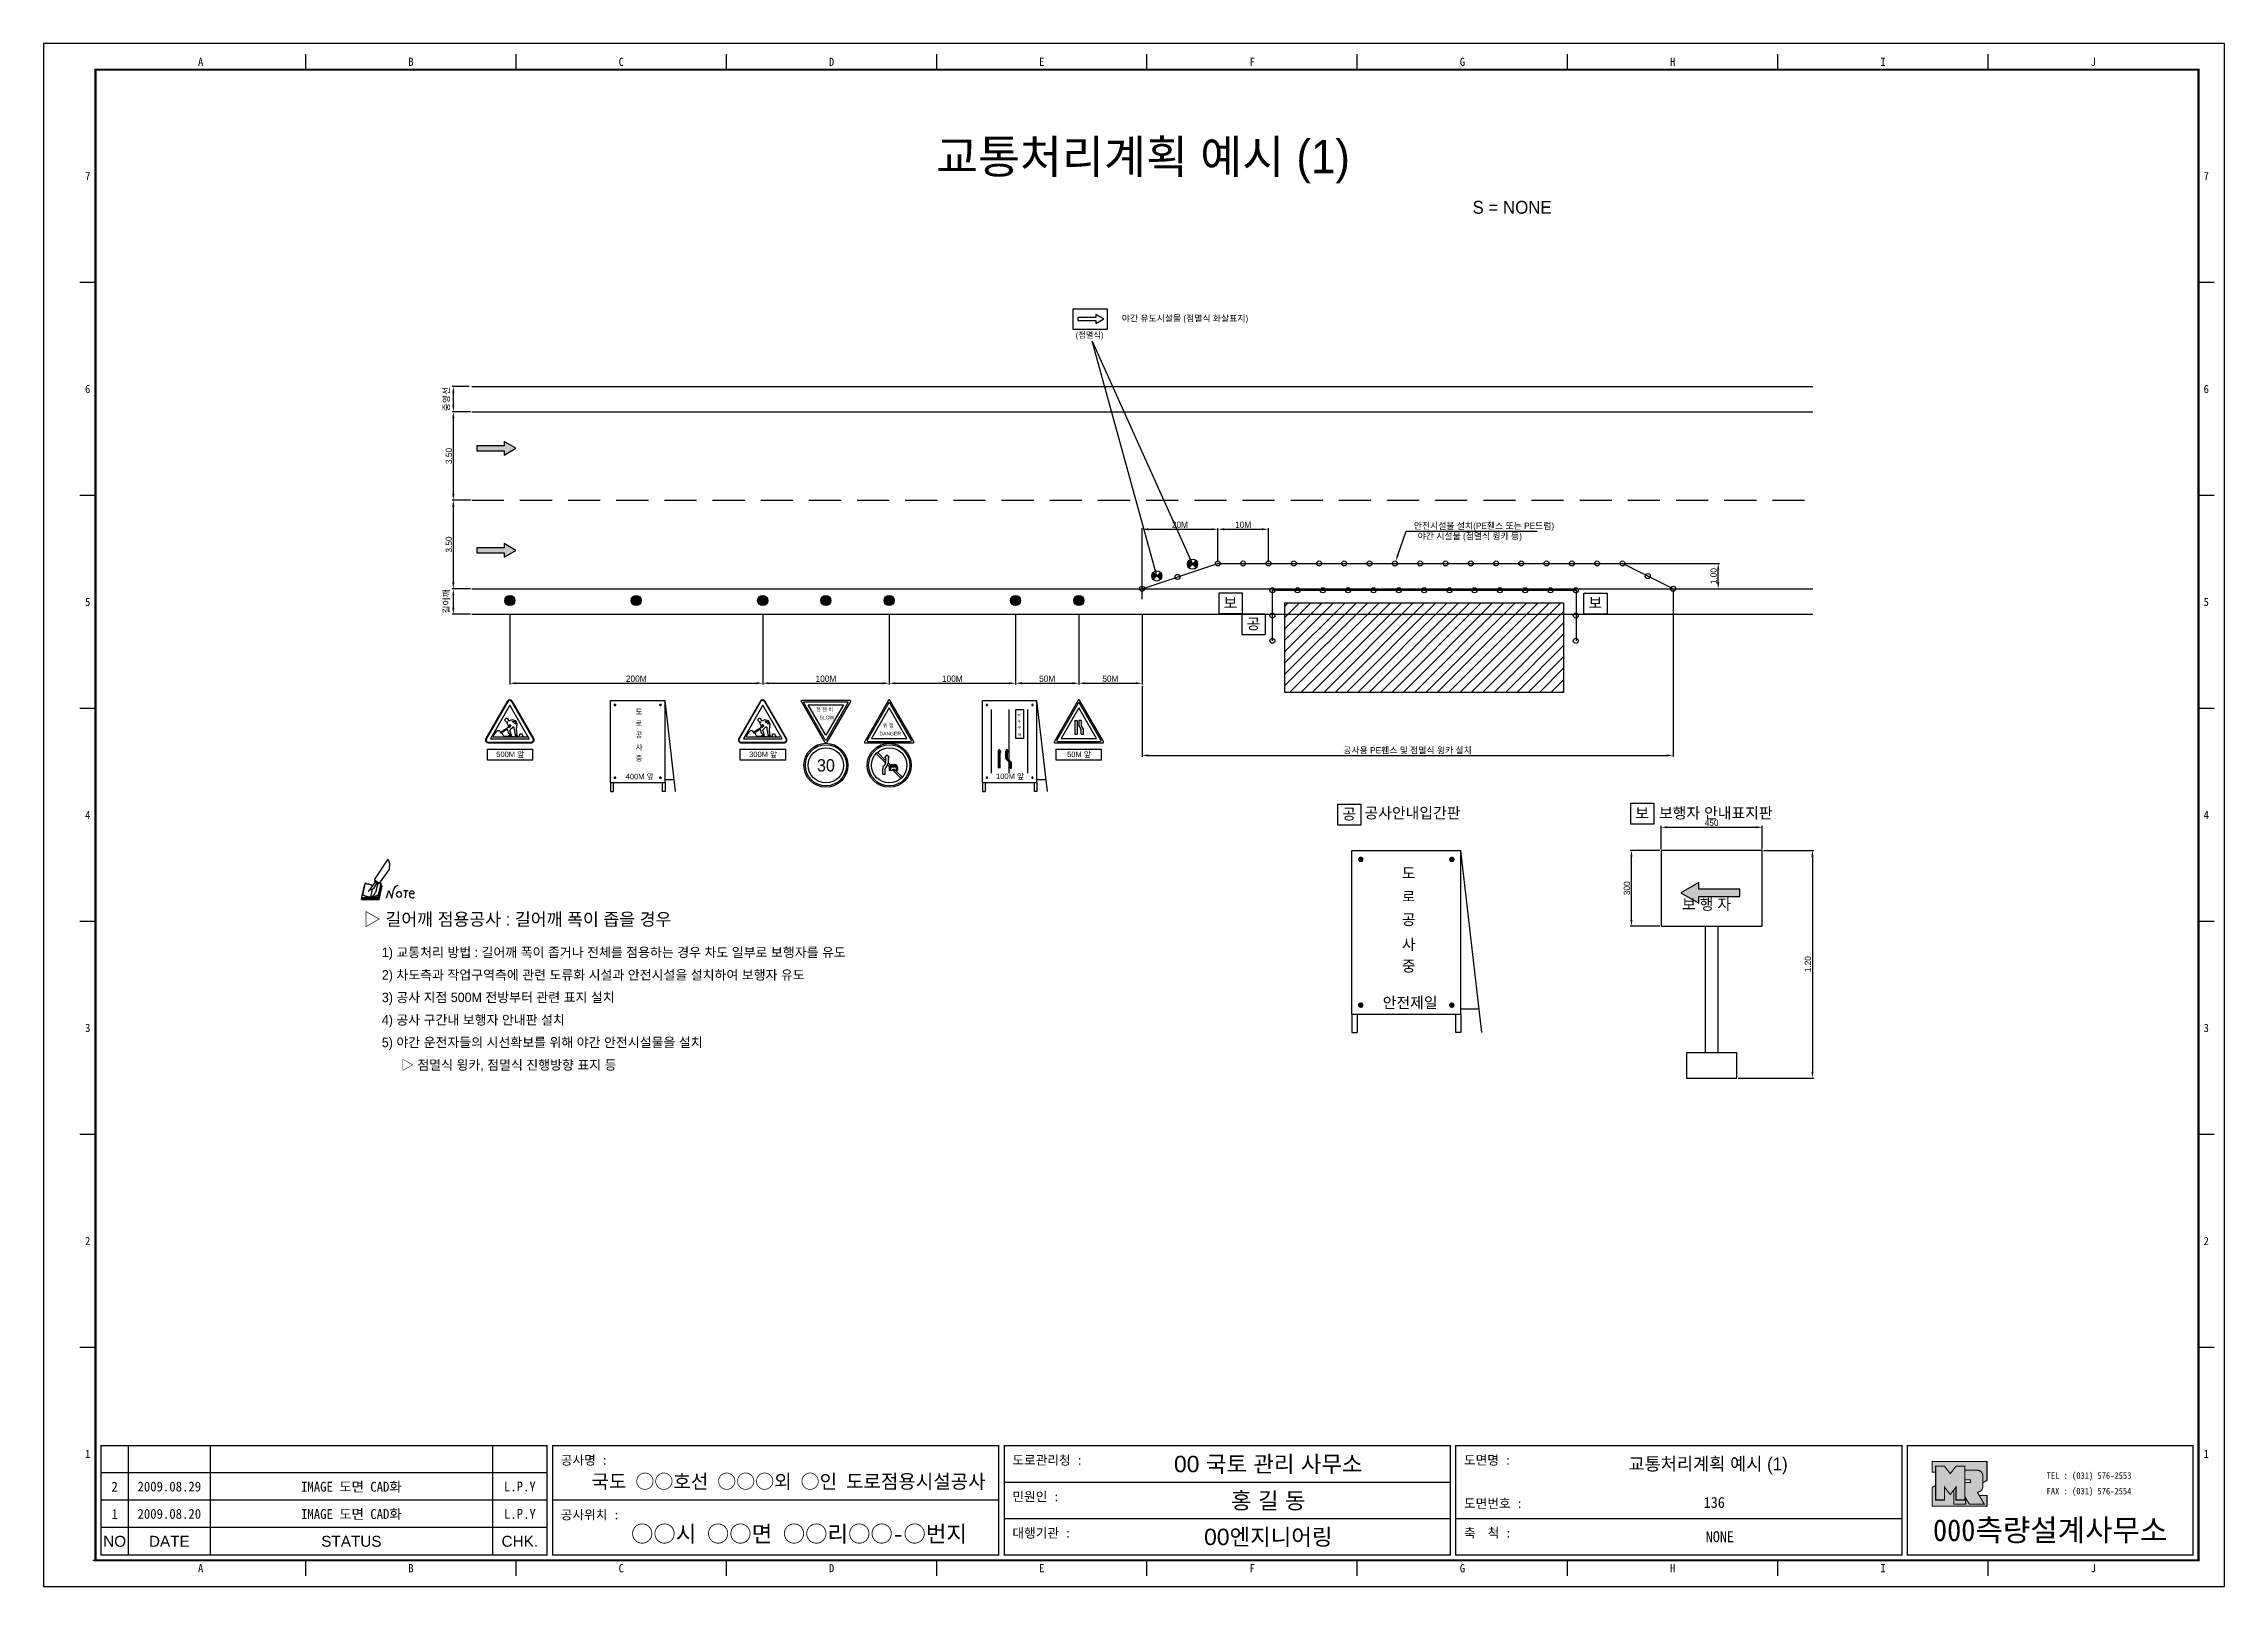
# Model space of a CAD drawing. Header units: millimetres. Extents: x 973 to 1835, y -46 to 564.
import ezdxf
from ezdxf.enums import TextEntityAlignment as Align

# ---------------------------------------------------------------- set-up
doc = ezdxf.new("R2010")
doc.units = ezdxf.units.MM
doc.header["$LTSCALE"] = 2
doc.linetypes.add('HIDDEN', pattern=[9.525, 6.35, -3.175])
for name, color, linetype in [('CC-GSTR-0004', 4, 'Continuous'), ('CZ-DIMT-0002', 7, 'Continuous'), ('CZ-LIN1-0007', 7, 'Continuous'), ('CZ-LIN2-0003', 3, 'Continuous'), ('CZ-LIN3-0005', 5, 'Continuous'), ('CZ-LINE-0001', 7, 'Continuous'), ('CZ-TEXT-BOX0', 7, 'Continuous'), ('TITLE', 7, 'Continuous')]:
    doc.layers.add(name, color=color, linetype=linetype)
doc.styles.add('견고딕', font='arial.ttf')
doc.styles.add('돋움', font='')
doc.styles.add('돋음체', font='')
doc.styles.get('돋움').set_extended_font_data('Dotum')
doc.styles.get('돋음체').set_extended_font_data('DotumChe')

msp = doc.modelspace()

# ---------------------------------------------------------------- texts
at = {"style": '돋움'}
for s, height, p in [('보', 4.32, (1439.14, 340.63)), ('보', 4.32, (1583.45, 340.58)), ('공', 4.32, (1448.26, 332.33)), ('도', 2.16, (1206.57, 298.63)), ('로', 2, (1206.65, 294.08)), ('천 천 히', 1.44, (1277.99, 299.89)), ('SLOW', 1.44, (1279.36, 296.72)), ('위 험', 1.44, (1304.4, 293.56)), ('사', 1.08, (1357.53, 295.4)), ('공', 1.08, (1357.55, 297.95)), ('구', 1.08, (1357.55, 292.86)), ('사', 2.16, (1206.57, 284.53)), ('공', 2.16, (1206.57, 289.47)), ('DANGER', 1.44, (1303.04, 290.35)), ('역', 1.08, (1357.72, 290)), ('중', 2.16, (1206.57, 280.27)), ('공', 4.32, (1486.09, 257.14)), ('공사안내입간판', 4.32, (1494.87, 257.55)), ('보', 4.32, (1601.93, 257.48)), ('보행자 안내표지판', 4.32, (1611.32, 257.55)), ('도', 4.32, (1509.63, 233.76)), ('로', 4, (1509.78, 224.66)), ('보 행 자', 4.32, (1620.42, 221.45)), ('공', 4.32, (1509.63, 215.44)), ('사', 4.32, (1509.63, 205.56)), ('중', 4.32, (1509.63, 197.04))]:
    msp.add_text(s, height=height, dxfattribs=at).set_placement(p)
for s, height, p in [('500M 앞', 2.16, (1157.03, 282.88)), ('300M 앞', 2.16, (1257.03, 282.88)), ('50M 앞', 2.16, (1381.94, 282.88)), ('400M 앞', 2.16, (1208.2, 274.1)), ('100M 앞', 2.16, (1354.66, 274.2)), ('안전제일', 4.32, (1512.89, 184.71))]:
    msp.add_text(s, height=height, dxfattribs=at).set_placement(p, align=Align.MIDDLE_CENTER)
msp.add_text('30', height=4.86, rotation=359.98766, dxfattribs=at).set_placement((1281.87, 278.53), align=Align.MIDDLE_CENTER)
at = {"layer": 'CZ-DIMT-0002', "style": '돋움'}
for s, height, p in [('(점멸식)', 2.324, (1386.13, 448.64)), ('야간 유도시설물 (점멸식 화살표지)', 2.5, (1423.86, 455.22)), ('안전시설물 설치(PE휀스 또는 PE드럼)', 2.5, (1542.1, 373.22)), ('야간 시설물 (점멸식 윙카 등)', 2.5, (1536.5, 369.14))]:
    msp.add_text(s, height=height, dxfattribs=at).set_placement(p, align=Align.MIDDLE_CENTER)
for s, height, p in [('▷ 길어깨 점용공사 : 길어깨 폭이 좁을 경우', 5, (1099.03, 217.69)), ('1) 교통처리 방법 : 길어깨 폭이 좁거나 전체를 점용하는 경우 차도 일부로 보행자를 유도', 3.75, (1106.27, 204.61)), ('2) 차도측과 작업구역측에 관련 도류화 시설과 안전시설을 설치하여 보행자 유도', 3.75, (1106.27, 195.71)), ('3) 공사 지점 500M 전방부터 관련 표지 설치', 3.75, (1106.27, 186.81)), ('4) 공사 구간내 보행자 안내판 설치', 3.75, (1106.27, 177.91)), ('5) 야간 운전자들의 시선확보를 위해 야간 안전시설물을 설치', 3.75, (1106.27, 169.01)), ('▷ 점멸식 윙카, 점멸식 진행방향 표지 등', 3.75, (1113.81, 160.11))]:
    msp.add_text(s, height=height, dxfattribs=at).set_placement(p, align=Align.MIDDLE_LEFT)
at = {"layer": 'CZ-LINE-0001', "char_height": 2.5, "attachment_point": 5, "rotation": 90, "style": '돋움'}
for s, insert in [('\\A1;중앙선', (1131.89, 423.33)), ('\\A1;3.50', (1132.76, 400.83)), ('\\A1;3.50', (1132.76, 365.83)), ('\\A1;1.00', (1632.94, 353.33)), ('\\A1;길어깨', (1131.9, 343.33)), ('\\A1;300', (1598.64, 229.93)), ('\\A1;1.20', (1670.21, 199.93))]:
    msp.add_mtext(s, dxfattribs=dict(at, insert=insert))
at = {"layer": 'CZ-LINE-0001', "char_height": 2.5, "attachment_point": 5, "style": '돋움'}
for s, insert in [('\\A1;20M', (1421.87, 373.63)), ('\\A1;10M', (1446.87, 373.63)), ('\\A1;200M', (1206.87, 312.77)), ('\\A1;100M', (1281.87, 312.77)), ('\\A1;100M', (1331.87, 312.77)), ('\\A1;50M', (1369.37, 312.77)), ('\\A1;50M', (1394.37, 312.77)), ('\\A1;공사용 PE휀스 및 점멸식 윙카 설치', (1511.87, 284.33)), ('\\A1;450', (1632.13, 255.84))]:
    msp.add_mtext(s, dxfattribs=dict(at, insert=insert))
at = {"layer": 'TITLE', "color": 3, "linetype": 'Continuous', "style": '돋음체'}
for s, p in [('A', (1034.61, 556.63)), ('B', (1117.78, 556.63)), ('C', (1200.94, 556.63)), ('D', (1284.1, 556.63)), ('E', (1367.26, 556.63)), ('F', (1450.42, 556.63)), ('G', (1533.58, 556.63)), ('H', (1616.74, 556.63)), ('I', (1699.9, 556.63)), ('J', (1783.07, 556.63)), ('7', (989.95, 511.47)), ('7', (1827.73, 511.47)), ('6', (989.95, 427.28)), ('6', (1827.73, 427.28)), ('5', (989.95, 343.09)), ('5', (1827.73, 343.09)), ('4', (989.95, 258.91)), ('4', (1827.73, 258.91)), ('3', (989.95, 174.72)), ('3', (1827.73, 174.72)), ('2', (989.95, 90.53)), ('2', (1827.73, 90.53)), ('1', (989.95, 6.34)), ('1', (1827.73, 6.34)), ('A', (1034.61, -38.84)), ('B', (1117.78, -38.84)), ('C', (1200.94, -38.84)), ('D', (1284.1, -38.84)), ('E', (1367.26, -38.84)), ('F', (1450.42, -38.84)), ('G', (1533.58, -38.84)), ('H', (1616.74, -38.84)), ('I', (1699.9, -38.84)), ('J', (1783.07, -38.84))]:
    msp.add_text(s, height=3.24, dxfattribs=at).set_placement(p, align=Align.MIDDLE)
at = {"layer": 'TITLE', "style": '돋움'}
for height, p in [(13.2407, (1407.24, 519.17)), (5.0926, (1630.72, 2.41))]:
    msp.add_text('교통처리계획 예시 (1)', height=height, dxfattribs=at).set_placement(p, align=Align.MIDDLE_CENTER)
msp.add_text('S = NONE', height=5.093, dxfattribs=at).set_placement((1537.59, 499.12), align=Align.MIDDLE_LEFT)
at = {"layer": 'TITLE', "style": '돋음체'}
for s, p in [('공사명 : ', (1177.03, 2.06)), ('도로관리청 :', (1355.62, 2.06)), ('도면명 :', (1534.2, 2.06)), ('민원인 :', (1355.62, -12.35)), ('공사위치 :', (1177.03, -19.55)), ('도면번호 :', (1534.2, -15.04)), ('대행기관 :', (1355.62, -26.76)), ('축  척 :', (1534.2, -26.76))]:
    msp.add_text(s, height=3.674, dxfattribs=at).set_placement(p)
at = {"layer": 'TITLE', "color": 7, "linetype": 'Continuous'}
for s, height, style, p in [('00 국토 관리 사무소', 6.4842, '견고딕', (1456.8, 2.42)), ('국도 ○○호선 ○○○외 ○인 도로점용시설공사', 5.5, '돋음체', (1267.1, -4.48)), ('홍 길 동', 6.484, '견고딕', (1456.8, -11.99)), ('○○시 ○○면 ○○리○○-○번지', 6.4842, '돋음체', (1271.22, -25.18)), ('00엔지니어링', 6.484, '견고딕', (1456.8, -26.4))]:
    msp.add_text(s, height=height, dxfattribs=dict(at, style=style)).set_placement(p, align=Align.MIDDLE)
at = {"layer": 'TITLE', "color": 1, "linetype": 'Continuous', "style": '돋음체'}
msp.add_text('2', height=3.89, dxfattribs=at).set_placement((1000.6, -6.59), align=Align.MIDDLE)
at = {"layer": 'TITLE', "linetype": 'Continuous'}
for s, height, style, p in [('2009.08.29', 3.891, '돋음체', (1022.21, -6.59)), ('L.P.Y', 3.891, '돋음체', (1160.82, -6.59)), ('1', 3.89, '돋음체', (1000.6, -17.39)), ('2009.08.20', 3.891, '돋음체', (1022.21, -17.39)), ('L.P.Y', 3.891, '돋음체', (1160.82, -17.39)), ('136', 4.323, '돋음체', (1633.17, -12.88)), ('NONE', 4.323, '돋음체', (1635.39, -26.4)), ('NO', 4.323, '견고딕', (1000.6, -28.2)), ('DATE', 4.323, '견고딕', (1022.21, -28.2)), ('STATUS', 4.323, '견고딕', (1094.22, -28.2)), ('CHK.', 4.323, '견고딕', (1160.82, -28.2))]:
    msp.add_text(s, height=height, dxfattribs=dict(at, style=style)).set_placement(p, align=Align.MIDDLE)
at = {"layer": 'TITLE', "style": '돋음체'}
for p in [(1094.22, -6.59), (1094.22, -17.39)]:
    msp.add_text('IMAGE 도면 CAD화', height=3.8905, dxfattribs=at).set_placement(p, align=Align.MIDDLE)
at = {"layer": 'TITLE', "color": 180, "style": '돋음체'}
for s, p in [('TEL : (031) 576-2553', (1764.6, -3.51)), ('FAX : (031) 576-2554', (1764.6, -9.67))]:
    msp.add_text(s, height=2.5937, dxfattribs=at).set_placement(p)
msp.add_text('000측량설계사무소', height=8.646, dxfattribs=at).set_placement((1766.02, -28.13), align=Align.CENTER)

# ---------------------------------------------------------------- blocks, each defined once
blk = doc.blocks.new('note')
for p, q in [((0.85, 3.5), (3.53, 7.57)), ((1.8, 2.79), (3.74, 5.46)), ((3.53, 7.57), (3.8, 6.64)), ((3.8, 6.64), (3.69, 5.72)), ((3.69, 5.72), (3.74, 5.46)), ((-1.24, 2.36), (-1.77, 0)), ((-1.77, 0), (1.77, 0)), ((-1.77, 0), (-1.77, -0.3)), ((-1.53, 0.52), (-1.55, 0.54)), ((-1.01, 2.9), (-1.53, 0.52)), ((-1.48, 0.48), (-1.53, 0.52)), ((-1.43, 0.44), (-1.48, 0.48)), ((-1.38, 0.41), (-1.43, 0.44)), ((-1.33, 0.4), (-1.38, 0.41)), ((-1.27, 0.37), (-1.33, 0.4)), ((-1.22, 0.35), (-1.27, 0.37)), ((-1.13, 2.36), (-1.24, 2.36)), ((-1.17, 0.33), (-1.22, 0.35)), ((-1.12, 0.32), (-1.17, 0.33)), ((-1.02, 0.25), (-1.12, 0.32)), ((-0.97, 0.22), (-1.02, 0.25)), ((-1, 2.9), (-1.01, 2.9)), ((-0.98, 2.85), (-1, 2.9)), ((-0.95, 2.8), (-0.98, 2.85)), ((-0.93, 0.21), (-0.97, 0.22)), ((-0.9, 2.75), (-0.95, 2.8)), ((-0.88, 0.19), (-0.93, 0.21)), ((-0.85, 2.72), (-0.9, 2.75)), ((-0.8, 0.18), (-0.88, 0.19)), ((-0.79, 2.69), (-0.85, 2.72)), ((-0.75, 0.17), (-0.8, 0.18)), ((-0.74, 2.68), (-0.79, 2.69)), ((-0.7, 0.16), (-0.75, 0.17)), ((-0.69, 2.65), (-0.74, 2.68)), ((-0.64, 0.15), (-0.7, 0.16)), ((-0.64, 2.65), (-0.69, 2.65)), ((-0.59, 2.63), (-0.64, 2.65)), ((-0.58, 0.14), (-0.64, 0.15)), ((-0.54, 2.62), (-0.59, 2.63)), ((-0.53, 0.13), (-0.58, 0.14)), ((-0.48, 2.61), (-0.54, 2.62)), ((-0.48, 0.12), (-0.53, 0.13)), ((-0.43, 2.61), (-0.48, 2.61)), ((-0.43, 0.11), (-0.48, 0.12)), ((0.75, 2.77), (-0.46, 1.16)), ((0.37, 2.24), (-0.46, 1.16)), ((-0.46, 1.16), (-0.08, 1.47)), ((-0.38, 2.59), (-0.43, 2.61)), ((-0.38, 0.08), (-0.43, 0.11)), ((-0.33, 2.59), (-0.38, 2.59)), ((-0.29, 0.06), (-0.38, 0.08)), ((-0.27, 2.58), (-0.33, 2.59)), ((-0.23, 0.05), (-0.29, 0.06)), ((-0.22, 2.57), (-0.27, 2.58)), ((-0.16, 0.04), (-0.23, 0.05)), ((-0.17, 2.56), (-0.22, 2.57)), ((-0.12, 2.55), (-0.17, 2.56)), ((-0.11, 0.03), (-0.16, 0.04)), ((-0.07, 2.53), (-0.12, 2.55)), ((-0.04, 0.02), (-0.11, 0.03)), ((-0.08, 1.47), (0.72, 1.75)), ((-0.01, 2.51), (-0.07, 2.53)), ((-0.05, -0.3), (-0.05, 0)), ((0, 0), (-0.04, 0.02)), ((0.04, 2.5), (-0.01, 2.51)), ((0.37, 1.63), (0, 0)), ((0, 0), (1.6, 0.53)), ((0, 0), (1.65, 0.18)), ((0, 0.01), (0.06, 0.04)), ((0, -0.3), (0, 0)), ((0.09, 2.48), (0.04, 2.5)), ((0.05, -0.3), (0.05, 0)), ((0.06, 0.04), (0.11, 0.07)), ((0.14, 2.48), (0.09, 2.48)), ((0.11, 0.07), (0.16, 0.09)), ((0.2, 2.47), (0.14, 2.48)), ((0.16, 0.09), (0.21, 0.12)), ((0.26, 2.43), (0.18, 2.46)), ((0.21, 0.12), (0.27, 0.14)), ((0.34, 2.4), (0.26, 2.43)), ((0.27, 0.14), (0.36, 0.19)), ((0.45, 2.37), (0.34, 2.4)), ((0.36, 0.19), (0.41, 0.22)), ((0.41, 0.22), (0.46, 0.27)), ((0.46, 0.27), (0.51, 0.3)), ((0.51, 0.3), (0.56, 0.34)), ((0.56, 0.34), (0.6, 0.4)), ((0.6, 0.4), (0.64, 0.45)), ((0.64, 0.45), (0.67, 0.51)), ((0.67, 0.51), (0.74, 0.58)), ((0.72, 1.75), (1.16, 2.53)), ((0.74, 0.58), (0.79, 0.63)), ((1, 3.1), (0.75, 2.77)), ((0.79, 0.63), (0.83, 0.68)), ((0.83, 0.68), (0.86, 0.73)), ((0.85, 3.5), (1.8, 2.79)), ((1, 3.4), (0.85, 3.21)), ((0.85, 3.21), (1.52, 2.71)), ((0.86, 0.73), (0.89, 0.79)), ((0.89, 0.84), (0.92, 0.89)), ((0.89, 0.79), (0.89, 0.84)), ((0.92, 0.89), (0.96, 0.95)), ((0.96, 0.95), (1.01, 0.97)), ((1.47, 2.74), (1.01, 0.97)), ((1.16, 2.53), (1.37, 2.82)), ((2.13, 2.84), (1.44, 2.63)), ((1.52, 2.71), (1.66, 2.9)), ((1.6, 0.53), (2.13, 2.84)), ((1.65, 0.18), (2.19, 2.48)), ((1.77, 0), (2.3, 2.36)), ((1.77, -0.3), (2.3, 2.07)), ((1.77, -0.38), (2.3, 1.99)), ((1.77, -0.44), (2.3, 1.93)), ((1.77, 0), (1.77, -0.3)), ((2.19, 2.48), (2.04, 2.47)), ((2.3, 2.36), (2.16, 2.36)), ((2.3, 2.36), (2.3, 2.07)), ((3.21, -0.08), (3.68, 1.4)), ((3.68, 1.4), (4.26, -0.14)), ((4.26, -0.14), (4.56, 1.44)), ((6.55, 1.34), (7.46, 1.34)), ((7.01, 1.34), (6.87, -0.11)), ((7.71, 0.77), (7.71, 0.55)), ((7.71, 0.77), (8.67, 0.77)), ((-1.77, -0.3), (1.77, -0.3)), ((-1.77, -0.43), (-1.77, -0.3)), ((-1.77, -0.37), (1.77, -0.37)), ((-1.77, -0.43), (1.77, -0.43))]:
    blk.add_line(p, q)
for centre, major_axis, start_param, end_param in [((0.4, 2.31), (0.0702, 0.0702), 3.283946, 6.425539), ((5.68, 1.23), (-0.806, 0.806), -0.591174, 0.597824), ((5.66, 0.58), (-0.378, 0.378), 3.926991, 10.210176), ((8.3, 0.49), (0.422, 0.422), 2.265602, 4.634911), ((8.19, 0.77), (-0.342, 0.342), 3.926991, 7.068583)]:
    blk.add_ellipse(centre, major_axis=major_axis, ratio=1, start_param=start_param, end_param=end_param)

# ---------------------------------------------------------------- hatches: boundary and pattern name
h = msp.add_hatch(color=256)
edge = h.paths.add_edge_path()
edge.add_arc((1156.87, 343.68), 2, 0, 360)
h = msp.add_hatch(color=256)
edge = h.paths.add_edge_path()
edge.add_arc((1206.87, 343.68), 2, 0, 360)
h = msp.add_hatch(color=256)
edge = h.paths.add_edge_path()
edge.add_arc((1256.87, 343.68), 2, 0, 360)
h = msp.add_hatch(color=256)
edge = h.paths.add_edge_path()
edge.add_arc((1281.87, 343.68), 2, 0, 360)
h = msp.add_hatch(color=256)
edge = h.paths.add_edge_path()
edge.add_arc((1306.87, 343.68), 2, 0, 360)
h = msp.add_hatch(color=256)
edge = h.paths.add_edge_path()
edge.add_arc((1356.87, 343.68), 2, 0, 360)
h = msp.add_hatch(color=256)
edge = h.paths.add_edge_path()
edge.add_arc((1381.87, 343.68), 2, 0, 360)
h = msp.add_hatch(color=256)
h.paths.add_polyline_path([(1354.38, 280.57), (1353.66, 281.3), (1353.66, 283.69), (1353.96, 283.69), (1353.35, 284.9), (1352.75, 283.69), (1353.05, 283.69), (1353.05, 281.05), (1354.38, 279.71)])
h.paths.add_polyline_path([(1354.38, 280.57), (1354.38, 279.71), (1354.68, 279.4), (1354.68, 277.35), (1355.29, 277.35), (1355.29, 279.64)])
at = {"layer": 'CZ-LIN1-0007'}
for points in [[(1143.79, 404.82), (1143.79, 402.9), (1154.59, 402.9), (1154.59, 401.16), (1159.27, 403.86), (1154.59, 406.56), (1154.59, 404.82)], [(1143.79, 364.46), (1143.79, 362.54), (1154.59, 362.54), (1154.59, 360.8), (1159.27, 363.5), (1154.59, 366.2), (1154.59, 364.46)], [(1643.22, 226.69), (1643.22, 229.56), (1627.02, 229.56), (1627.02, 232.18), (1620, 228.12), (1627.02, 224.07), (1627.02, 226.69)]]:
    msp.add_hatch(color=256, dxfattribs=at).paths.add_polyline_path(points)
at = {"layer": 'CZ-LIN2-0003'}
h = msp.add_hatch(dxfattribs=at)
h.set_pattern_fill('ANSI31', color=256, style=0)
h.set_pattern_definition([(45, (969.7445, -39.9444), (-2.245064, 2.245064), [])])
h.paths.add_polyline_path([(1463.41, 342.75), (1573.53, 342.75), (1573.53, 307.38), (1463.41, 307.38)])
at = {"layer": 'CZ-LIN3-0005'}
h = msp.add_hatch(color=256, dxfattribs=at)
h.paths.add_polyline_path([(1412.73, 353.39), (1411.32, 354.81, 0.198912), (1410.73, 353.39, 0.198912), (1411.32, 351.98)])
h.paths.add_polyline_path([(1414.15, 351.98, 0.198912), (1414.73, 353.39, 0.198912), (1414.15, 354.81), (1412.73, 353.39)])
h = msp.add_hatch(color=256, dxfattribs=at)
h.paths.add_polyline_path([(1426.82, 358.06), (1425.41, 359.47, 0.198912), (1424.82, 358.06, 0.198912), (1425.41, 356.64)])
h.paths.add_polyline_path([(1428.23, 356.64, 0.198912), (1428.82, 358.06, 0.198912), (1428.23, 359.47), (1426.82, 358.06)])
at = {"layer": 'TITLE', "ltscale": 150}
h = msp.add_hatch(color=8, dxfattribs=at)
edge = h.paths.add_edge_path()
edge.add_line((1741.03, 3.34), (1719.3, 3.34))
edge.add_line((1719.3, 3.34), (1719.3, -0.9))
edge.add_line((1719.3, -0.9), (1720.74, -0.9))
edge.add_line((1720.74, -0.9), (1720.74, 1.49))
edge.add_line((1720.74, 1.49), (1724.19, 1.49))
edge.add_line((1724.19, 1.49), (1726.49, -1.47))
edge.add_line((1726.49, -1.47), (1728.78, 1.49))
edge.add_line((1728.78, 1.49), (1732.23, 1.49))
edge.add_line((1732.23, 1.49), (1732.23, -0.13))
edge.add_line((1732.23, -0.13), (1737.2, -0.13))
edge.add_arc((1737.2, -2.31), 2.18, 0, 90, ccw=False)
edge.add_line((1739.37, -2.31), (1739.37, -5.09))
edge.add_line((1739.37, -5.09), (1741.03, -4.06))
edge.add_line((1741.03, -4.06), (1741.03, 3.34))
h.paths.add_polyline_path([(1727.88, -7.91), (1726.49, -9.71), (1724.19, -6.75), (1724.19, -11.87), (1720.74, -11.87), (1720.74, -6.06), (1719.3, -6.96), (1719.3, -14.36), (1741.03, -14.36), (1741.03, -10.12), (1737.98, -10.12), (1739.92, -13.49), (1734.01, -13.49), (1732.58, -11.03), (1732.58, -13.49), (1727.88, -13.49)])
msp.add_hatch(color=5, dxfattribs=at).paths.add_polyline_path([(1732.23, 1.49), (1728.78, 1.49), (1726.49, -1.47), (1724.19, 1.49), (1720.74, 1.49), (1720.74, -11.87), (1724.19, -11.87), (1724.19, -6.75), (1726.49, -9.71), (1728.78, -6.75), (1728.78, -11.87), (1732.23, -11.87)])
h = msp.add_hatch(color=161, dxfattribs=at)
edge = h.paths.add_edge_path()
edge.add_arc((1737.2, -2.31), 2.18, 360, 450)
edge.add_line((1737.2, -0.13), (1732.23, -0.13))
edge.add_line((1732.23, -0.13), (1732.23, -3.91))
edge.add_line((1732.23, -3.91), (1734.26, -3.91))
edge.add_arc((1734.26, -4.14), 0.23, 0, 90, ccw=False)
edge.add_line((1734.49, -4.14), (1734.49, -4.77))
edge.add_arc((1734.26, -4.77), 0.23, 270, 360, ccw=False)
edge.add_line((1734.26, -5), (1732.23, -5))
edge.add_line((1732.23, -5), (1732.23, -11.87))
edge.add_line((1732.23, -11.87), (1728.78, -11.87))
edge.add_line((1728.78, -11.87), (1728.78, -6.75))
edge.add_line((1728.78, -6.75), (1727.88, -7.91))
edge.add_line((1727.88, -7.91), (1727.88, -13.49))
edge.add_line((1727.88, -13.49), (1732.58, -13.49))
edge.add_line((1732.58, -13.49), (1732.58, -11.03))
edge.add_line((1732.58, -11.03), (1734.01, -13.49))
edge.add_line((1734.01, -13.49), (1739.92, -13.49))
edge.add_line((1739.92, -13.49), (1737.2, -8.77))
edge.add_arc((1737.2, -6.6), 2.18, 270, 360)
edge.add_line((1739.37, -6.6), (1739.37, -2.31))

# ---------------------------------------------------------------- linework, layer by layer
at = {"color": 1}
for p, q in [((1141.81, 428.33), (1672.16, 428.33)), ((1141.81, 418.33), (1672.16, 418.33)), ((1141.81, 348.33), (1672.16, 348.33)), ((1141.81, 338.33), (1672.16, 338.33))]:
    msp.add_line(p, q, dxfattribs=at)
at = {"color": 1, "linetype": 'HIDDEN'}
msp.add_line((1141.81, 383.33), (1672.16, 383.33), dxfattribs=at)
for p, q in [((1196.64, 304.21), (1218.24, 304.21)), ((1196.64, 271.81), (1196.64, 304.21)), ((1222.38, 268.21), (1218.24, 304.21)), ((1218.24, 271.81), (1218.24, 304.21)), ((1343.73, 304.21), (1365.33, 304.21)), ((1343.73, 271.81), (1343.73, 304.21)), ((1365.33, 271.81), (1365.33, 304.21)), ((1369.47, 268.21), (1365.33, 304.21)), ((1347.33, 275.41), (1347.33, 300.61)), ((1354.38, 275.41), (1354.38, 300.61)), ((1361.73, 275.41), (1361.73, 300.61)), ((1380.34, 296.2), (1380.34, 290.82)), ((1380.34, 296.2), (1381.24, 296.2)), ((1381.24, 296.2), (1381.24, 290.82)), ((1381.95, 296.2), (1381.95, 294.41)), ((1382.85, 296.2), (1381.95, 296.2)), ((1382.85, 292.79), (1381.95, 294.41)), ((1382.85, 296.2), (1382.85, 294.41)), ((1383.74, 292.79), (1382.85, 294.41)), ((1148.01, 284.93), (1165.99, 284.93)), ((1148.01, 280.58), (1148.01, 284.93)), ((1150.21, 289.77), (1163.7, 289.77)), ((1165.99, 280.58), (1165.99, 284.93)), ((1248.01, 280.58), (1248.01, 284.93)), ((1248.01, 284.93), (1265.99, 284.93)), ((1250.21, 289.77), (1263.7, 289.77)), ((1265.99, 280.58), (1265.99, 284.93)), ((1306.91, 287.26), (1306.91, 287.44)), ((1350.44, 284.9), (1349.84, 283.69)), ((1350.44, 284.9), (1351.05, 283.69)), ((1353.35, 284.9), (1352.75, 283.69)), ((1353.35, 284.9), (1353.96, 283.69)), ((1372.92, 280.58), (1372.92, 284.93)), ((1372.92, 284.93), (1390.9, 284.93)), ((1380.34, 290.82), (1381.24, 290.82)), ((1382.85, 291), (1382.85, 292.79)), ((1382.85, 291), (1382.85, 290.82)), ((1382.85, 290.82), (1383.74, 290.82)), ((1383.74, 291), (1383.74, 292.79)), ((1383.74, 291), (1383.74, 290.82)), ((1390.9, 280.58), (1390.9, 284.93)), ((1165.99, 280.58), (1148.01, 280.58)), ((1265.99, 280.58), (1248.01, 280.58)), ((1305.48, 279.49), (1301.75, 283.22)), ((1302.23, 283.7), (1305.48, 280.45)), ((1304.33, 275), (1304.33, 277.16)), ((1305.96, 282.63), (1305, 281.67)), ((1305.48, 281.67), (1305, 281.67)), ((1305.29, 275), (1305.29, 277.16)), ((1305.48, 281.67), (1305.48, 279.47)), ((1305.96, 282.63), (1306.92, 281.67)), ((1307.06, 277.92), (1306.28, 278.69)), ((1306.44, 281.67), (1306.44, 279.47)), ((1306.44, 281.67), (1306.92, 281.67)), ((1306.44, 279.49), (1307.39, 278.54)), ((1306.97, 277.76), (1307.55, 278.84)), ((1310.21, 277.76), (1306.97, 277.76)), ((1306.97, 276.54), (1306.97, 277.76)), ((1310.21, 276.54), (1306.97, 276.54)), ((1307.3, 277.98), (1307.65, 278.62)), ((1309.88, 277.98), (1307.3, 277.98)), ((1307.55, 278.84), (1309.64, 278.84)), ((1307.65, 278.62), (1309.53, 278.62)), ((1308.27, 276.97), (1308.99, 276.97)), ((1308.27, 276.75), (1308.27, 276.97)), ((1308.99, 276.75), (1308.27, 276.75)), ((1311.61, 273.36), (1308.44, 276.54)), ((1308.99, 276.97), (1308.99, 276.75)), ((1309.4, 276.54), (1312.09, 273.84)), ((1309.53, 278.62), (1309.88, 277.98)), ((1309.64, 278.84), (1310.21, 277.76)), ((1310.21, 277.76), (1310.21, 276.54)), ((1350.14, 283.69), (1349.84, 283.69)), ((1350.14, 277.35), (1350.14, 283.69)), ((1350.74, 277.35), (1350.74, 283.69)), ((1351.05, 283.69), (1350.74, 283.69)), ((1353.05, 283.69), (1352.75, 283.69)), ((1353.05, 281.05), (1353.05, 283.69)), ((1353.05, 281.05), (1354.68, 279.4)), ((1353.96, 283.69), (1353.66, 283.69)), ((1353.66, 281.3), (1353.66, 283.69)), ((1353.66, 281.3), (1355.29, 279.64)), ((1354.68, 277.35), (1354.68, 279.4)), ((1354.68, 277.35), (1355.29, 277.35)), ((1355.29, 277.35), (1355.29, 279.64)), ((1390.9, 280.58), (1372.92, 280.58)), ((1196.64, 271.81), (1218.24, 271.81)), ((1196.64, 271.81), (1196.64, 268.21)), ((1196.64, 268.21), (1197.72, 268.21)), ((1197.72, 271.81), (1197.72, 268.21)), ((1217.16, 271.81), (1217.16, 268.21)), ((1218.24, 268.21), (1217.16, 268.21)), ((1218.24, 272.89), (1221.84, 272.89)), ((1218.24, 271.81), (1218.24, 268.21)), ((1304.33, 275), (1305.29, 275)), ((1343.73, 271.81), (1365.33, 271.81)), ((1343.73, 271.81), (1343.73, 268.21)), ((1343.73, 268.21), (1344.81, 268.21)), ((1344.81, 271.81), (1344.81, 268.21)), ((1364.25, 271.81), (1364.25, 268.21)), ((1365.33, 268.21), (1364.25, 268.21)), ((1365.33, 272.89), (1368.93, 272.89)), ((1365.33, 271.81), (1365.33, 268.21)), ((1489.78, 180.13), (1489.78, 244.93)), ((1489.78, 244.93), (1532.98, 244.93)), ((1532.98, 180.13), (1532.98, 244.93)), ((1541.25, 172.93), (1532.98, 244.93)), ((1629.63, 214.93), (1629.63, 164.93)), ((1634.63, 214.93), (1634.63, 164.93)), ((1532.98, 182.29), (1540.18, 182.29)), ((1489.78, 180.13), (1489.78, 172.93)), ((1489.78, 180.13), (1532.98, 180.13)), ((1489.78, 172.93), (1491.94, 172.93)), ((1491.94, 180.13), (1491.94, 172.93)), ((1530.82, 180.13), (1530.82, 172.93)), ((1532.98, 172.93), (1530.82, 172.93)), ((1532.98, 180.13), (1532.98, 172.93))]:
    msp.add_line(p, q)
for points in [[(1379.6, 459.04), (1393.09, 459.04), (1393.09, 450.79), (1379.6, 450.79)], [(1437.35, 346.68), (1446.46, 346.68), (1446.46, 338.38), (1437.35, 338.38)], [(1581.65, 346.63), (1590.77, 346.63), (1590.77, 338.33), (1581.65, 338.33)], [(1446.46, 338.38), (1455.58, 338.38), (1455.58, 330.08), (1446.46, 330.08)], [(1164.51, 289.07), (1156.87, 302.3), (1149.22, 289.07)], [(1264.51, 289.07), (1256.87, 302.3), (1249.22, 289.07)], [(1281.87, 290.41), (1274.88, 302.51), (1288.85, 302.51)], [(1156.47, 291.09), (1156.77, 290.93), (1156.91, 290.71), (1156.93, 290.52), (1156.93, 290.39), (1156.6, 290.34), (1156.33, 290.2), (1156.33, 290.16), (1156.6, 290.15), (1156.65, 290.11), (1156.93, 290.18), (1157.47, 290.35), (1157.57, 290.57), (1157.44, 290.68), (1157.35, 290.71), (1157.28, 291.19), (1156.93, 292.37), (1157.01, 292.66), (1158.02, 293.58), (1158.21, 293.7), (1158.34, 293.75), (1158.46, 293.68), (1158.48, 293.48), (1158.55, 292.71), (1158.7, 291.85), (1158.96, 290.63), (1159.08, 290.44), (1159.21, 290.35), (1159.2, 290.22), (1159.01, 290.11), (1158.85, 289.99), (1158.8, 289.91), (1159.01, 289.89), (1159.83, 289.91), (1159.93, 289.94), (1159.96, 290.06), (1159.69, 290.44), (1159.66, 290.64), (1159.67, 290.93), (1159.72, 291.44), (1159.52, 292.33), (1159.66, 294.12), (1159.67, 294.4), (1159.83, 294.57), (1159.86, 294.77), (1159.72, 294.96), (1159.64, 295.01), (1159.21, 296.16), (1157.73, 296.56), (1157.05, 296.29), (1156.82, 296.19), (1156.62, 296.16), (1156.47, 296.14), (1156.35, 296.26), (1156.29, 296.45), (1156.23, 296.75), (1156.16, 296.89), (1155.95, 296.97), (1155.73, 297.04), (1155.39, 297.06), (1155.15, 296.97), (1154.96, 296.77), (1154.88, 296.68), (1154.88, 296.55), (1154.91, 296.27), (1155.03, 296.14), (1155.19, 296), (1155.24, 295.85), (1155.27, 295.8), (1155.41, 295.75), (1155.61, 295.71), (1155.82, 295.68), (1155.94, 295.73), (1156, 295.71), (1155.94, 295.61), (1155.78, 295.39), (1155.77, 295.17), (1155.8, 294.89), (1155.9, 294.7), (1156.09, 294.55), (1156.19, 294.31), (1156.19, 294.09), (1156.04, 293.37), (1155.94, 293.19), (1154.38, 292.3), (1154.25, 292.2), (1153.29, 291.55), (1154.23, 291.82), (1154.38, 291.92), (1154.5, 292.03), (1154.5, 292.09), (1155.73, 292.79), (1155.87, 292.86), (1155.87, 292.74), (1155.99, 292.25), (1156.17, 291.75), (1156.31, 291.33)], [(1156.41, 293.49), (1157.27, 294.16), (1157.27, 294.33), (1157.2, 294.47), (1156.93, 294.55), (1156.74, 294.48), (1156.72, 294.3), (1156.72, 294.19)], [(1157.88, 295.83), (1157.97, 295.95), (1158.8, 295.9), (1159.18, 295.27), (1159.25, 295.06), (1159.2, 294.91), (1159.06, 294.86)], [(1256.47, 291.09), (1256.77, 290.93), (1256.91, 290.71), (1256.93, 290.52), (1256.93, 290.39), (1256.6, 290.34), (1256.33, 290.2), (1256.33, 290.16), (1256.6, 290.15), (1256.65, 290.11), (1256.93, 290.18), (1257.47, 290.35), (1257.57, 290.57), (1257.44, 290.68), (1257.35, 290.71), (1257.28, 291.19), (1256.93, 292.37), (1257.01, 292.66), (1258.02, 293.58), (1258.21, 293.7), (1258.34, 293.75), (1258.46, 293.68), (1258.48, 293.48), (1258.55, 292.71), (1258.7, 291.85), (1258.96, 290.63), (1259.08, 290.44), (1259.21, 290.35), (1259.2, 290.22), (1259.01, 290.11), (1258.85, 289.99), (1258.8, 289.91), (1259.01, 289.89), (1259.83, 289.91), (1259.93, 289.94), (1259.96, 290.06), (1259.69, 290.44), (1259.66, 290.64), (1259.67, 290.93), (1259.72, 291.44), (1259.52, 292.33), (1259.66, 294.12), (1259.67, 294.4), (1259.83, 294.57), (1259.86, 294.77), (1259.72, 294.96), (1259.64, 295.01), (1259.21, 296.16), (1257.73, 296.56), (1257.05, 296.29), (1256.82, 296.19), (1256.62, 296.16), (1256.47, 296.14), (1256.35, 296.26), (1256.29, 296.45), (1256.23, 296.75), (1256.16, 296.89), (1255.95, 296.97), (1255.73, 297.04), (1255.39, 297.06), (1255.15, 296.97), (1254.96, 296.77), (1254.88, 296.68), (1254.88, 296.55), (1254.91, 296.27), (1255.03, 296.14), (1255.19, 296), (1255.24, 295.85), (1255.27, 295.8), (1255.41, 295.75), (1255.61, 295.71), (1255.82, 295.68), (1255.94, 295.73), (1256, 295.71), (1255.94, 295.61), (1255.78, 295.39), (1255.77, 295.17), (1255.8, 294.89), (1255.9, 294.7), (1256.09, 294.55), (1256.19, 294.31), (1256.19, 294.09), (1256.04, 293.37), (1255.94, 293.19), (1254.38, 292.3), (1254.25, 292.2), (1253.29, 291.55), (1254.23, 291.82), (1254.38, 291.92), (1254.5, 292.03), (1254.5, 292.09), (1255.73, 292.79), (1255.87, 292.86), (1255.87, 292.74), (1255.99, 292.25), (1256.17, 291.75), (1256.31, 291.33)], [(1256.41, 293.49), (1257.27, 294.16), (1257.27, 294.33), (1257.2, 294.47), (1256.93, 294.55), (1256.74, 294.48), (1256.72, 294.3), (1256.72, 294.19)], [(1257.88, 295.83), (1257.97, 295.95), (1258.8, 295.9), (1259.18, 295.27), (1259.25, 295.06), (1259.2, 294.91), (1259.06, 294.86)], [(1306.91, 301.27), (1299.92, 289.17), (1313.89, 289.17)], [(1359.99, 300.61), (1359.99, 289.09), (1356.92, 289.09), (1356.92, 300.61)], [(1381.9, 301.27), (1374.92, 289.17), (1388.89, 289.17)], [(1484.29, 263.19), (1493.41, 263.19), (1493.41, 254.89), (1484.29, 254.89)], [(1600.13, 263.53), (1609.25, 263.53), (1609.25, 255.23), (1600.13, 255.23)], [(1612.13, 214.93), (1652.13, 214.93), (1652.13, 244.93), (1612.13, 244.93)], [(1622.13, 164.93), (1622.13, 154.93), (1642.13, 154.93), (1642.13, 164.93)]]:
    msp.add_lwpolyline(points, close=True)
for points in [[(1148.42, 287.44), (1165.31, 287.44, 0.57735), (1166.32, 289.18), (1157.87, 303.81, 0.57735), (1155.86, 303.81), (1147.41, 289.18, 0.57735)], [(1148.42, 287.67), (1165.31, 287.67, 0.57735), (1166.12, 289.07), (1157.67, 303.7, 0.57735), (1156.06, 303.7), (1147.61, 289.07, 0.57735)], [(1248.42, 287.44), (1265.31, 287.44, 0.57735), (1266.32, 289.18), (1257.87, 303.81, 0.57735), (1255.86, 303.81), (1247.41, 289.18, 0.57735)], [(1248.42, 287.67), (1265.31, 287.67, 0.57735), (1266.12, 289.07), (1257.67, 303.7, 0.57735), (1256.06, 303.7), (1247.61, 289.07, 0.57735)], [(1281.6, 287.42), (1272.17, 303.75, -0.612147), (1272.42, 304.24), (1291.31, 304.24, -0.612147), (1291.56, 303.75), (1282.13, 287.42, -0.57735)], [(1290.57, 303.18), (1282.13, 288.57, -0.57735), (1281.6, 288.57), (1273.16, 303.18, -0.604333), (1273.42, 303.66), (1290.31, 303.66, -0.604333)], [(1306.64, 304.26), (1297.21, 287.93, 0.612147), (1297.46, 287.44), (1316.35, 287.44, 0.612147), (1316.6, 287.93), (1307.17, 304.26, 0.57735)], [(1315.61, 288.5), (1307.17, 303.11, 0.57735), (1306.64, 303.11), (1298.21, 288.5, 0.604333), (1298.46, 288.02), (1315.36, 288.02, 0.604333)], [(1345.26, 302.41, 1), (1345.8, 302.41, 1)], [(1363.26, 302.41, 1), (1363.8, 302.41, 1)], [(1381.64, 304.26), (1372.21, 287.93, 0.612147), (1372.46, 287.44), (1391.35, 287.44, 0.612147), (1391.6, 287.93), (1382.17, 304.26, 0.57735)], [(1390.6, 288.5), (1382.17, 303.11, 0.57735), (1381.64, 303.11), (1373.2, 288.5, 0.604333), (1373.45, 288.02), (1390.35, 288.02, 0.604333)], [(1307.33, 277.54, 0.113017), (1307.25, 277.53, 0.103369), (1307.18, 277.47, 0.092126), (1307.13, 277.39, 0.085497), (1307.12, 277.29, 0.085497), (1307.13, 277.19, 0.092126), (1307.18, 277.11, 0.103369), (1307.25, 277.06, 0.113017), (1307.33, 277.04, 0.113017), (1307.41, 277.06, 0.103369), (1307.48, 277.11, 0.092126), (1307.53, 277.19, 0.085497), (1307.55, 277.29, 0.085497), (1307.53, 277.39, 0.092126), (1307.48, 277.47, 0.103369), (1307.41, 277.53, 0.113017)], [(1309.85, 277.54, 0.113017), (1309.77, 277.53, 0.103369), (1309.7, 277.47, 0.092126), (1309.65, 277.39, 0.085497), (1309.64, 277.29, 0.085497), (1309.65, 277.19, 0.092126), (1309.7, 277.11, 0.103369), (1309.77, 277.06, 0.113017), (1309.85, 277.04, 0.113017), (1309.93, 277.06, 0.103369), (1310, 277.11, 0.092126), (1310.05, 277.19, 0.085497), (1310.07, 277.29, 0.085497), (1310.05, 277.39, 0.092126), (1310, 277.47, 0.103369), (1309.93, 277.53, 0.113017)], [(1345.26, 273.61, 1), (1345.8, 273.61, 1)], [(1363.26, 273.61, 1), (1363.8, 273.61, 1)]]:
    msp.add_lwpolyline(points, format="xyb", close=True)
for points, const_width in [([(1198.17, 302.41, 1), (1198.71, 302.41, 1)], 0.54), ([(1216.17, 302.41, 1), (1216.71, 302.41, 1)], 0.54), ([(1198.17, 273.61, 1), (1198.71, 273.61, 1)], 0.54), ([(1216.17, 273.61, 1), (1216.71, 273.61, 1)], 0.54), ([(1492.84, 241.33, 1), (1493.92, 241.33, 1)], 1.08), ([(1528.84, 241.33, 1), (1529.92, 241.33, 1)], 1.08), ([(1492.84, 183.73, 1), (1493.92, 183.73, 1)], 1.08), ([(1528.84, 183.73, 1), (1529.92, 183.73, 1)], 1.08)]:
    msp.add_lwpolyline(points, format="xyb", close=True, dxfattribs=dict(const_width=const_width))
for points in [[(1150.21, 289.77), (1151.45, 291.84), (1151.72, 291.94), (1151.77, 292.06), (1151.94, 292.3), (1152.2, 292.33), (1152.52, 292.32), (1152.78, 292.21), (1152.88, 292.04), (1152.92, 291.89), (1153.09, 291.82), (1153.14, 291.62), (1153.12, 291.5), (1153.32, 291.33), (1153.63, 291.22), (1153.87, 291.14), (1153.96, 290.97), (1154.02, 290.76), (1154.13, 290.57), (1154.3, 290.35), (1154.52, 290.23), (1154.88, 290.06), (1155.3, 290.05), (1155.99, 290.08), (1156.99, 290.1), (1157.92, 289.98), (1158.24, 289.89), (1158.48, 289.79), (1160.19, 289.86), (1160.41, 290.06), (1160.7, 290.32), (1160.78, 290.47), (1160.8, 290.83), (1161.06, 291.02), (1161.53, 290.93), (1161.72, 290.61), (1161.79, 290.37), (1162.01, 290.23), (1162.2, 290.1), (1162.27, 289.96)], [(1250.21, 289.77), (1251.45, 291.84), (1251.72, 291.94), (1251.77, 292.06), (1251.94, 292.3), (1252.2, 292.33), (1252.52, 292.32), (1252.78, 292.21), (1252.88, 292.04), (1252.92, 291.89), (1253.09, 291.82), (1253.14, 291.62), (1253.12, 291.5), (1253.32, 291.33), (1253.63, 291.22), (1253.87, 291.14), (1253.96, 290.97), (1254.02, 290.76), (1254.13, 290.57), (1254.3, 290.35), (1254.52, 290.23), (1254.88, 290.06), (1255.3, 290.05), (1255.99, 290.08), (1256.99, 290.1), (1257.92, 289.98), (1258.24, 289.89), (1258.48, 289.79), (1260.19, 289.86), (1260.41, 290.06), (1260.7, 290.32), (1260.78, 290.47), (1260.8, 290.83), (1261.06, 291.02), (1261.53, 290.93), (1261.72, 290.61), (1261.79, 290.37), (1262.01, 290.23), (1262.2, 290.1), (1262.27, 289.96)]]:
    msp.add_lwpolyline(points)
for centre, radius in [((1156.87, 343.68), 2), ((1206.87, 343.68), 2), ((1256.87, 343.68), 2), ((1281.87, 343.68), 2), ((1306.87, 343.68), 2), ((1356.87, 343.68), 2), ((1381.87, 343.68), 2), ((1281.87, 278.55), 8.71), ((1281.87, 278.55), 8.14), ((1281.87, 278.53), 6.98), ((1306.91, 278.55), 8.71), ((1306.91, 278.55), 8.14), ((1306.91, 278.53), 6.98)]:
    msp.add_circle(centre, radius)
for centre, radius, start, end in [((1306.25, 277.16), 1.92, 126.8699, 180), ((1304.52, 279.47), 0.96, 306.8699, 0), ((1306.25, 277.16), 0.96, 126.8699, 180), ((1304.52, 279.47), 1.92, 306.8699, 0)]:
    msp.add_arc(centre, radius, start, end)
for points in [[(1349.84, 283.69), (1351.05, 283.69), (1350.44, 284.9)], [(1352.75, 283.69), (1353.96, 283.69), (1353.35, 284.9)], [(1350.74, 277.35), (1350.74, 283.69), (1350.14, 277.35), (1350.14, 283.69)]]:
    msp.add_solid(points)
at = {"layer": 'CC-GSTR-0004'}
for p, q in [((1406.87, 348.33), (1436.87, 358.33)), ((1436.87, 358.33), (1596.87, 358.33)), ((1616.87, 348.33), (1596.87, 358.33))]:
    msp.add_line(p, q, dxfattribs=at)
msp.add_lwpolyline([(1458.41, 327.75), (1458.41, 347.75), (1578.53, 347.75), (1578.53, 327.75)], dxfattribs=at)
for centre in [(1420.92, 353.01), (1436.87, 358.33), (1446.87, 358.33), (1456.87, 358.33), (1466.87, 358.33), (1476.87, 358.33), (1486.87, 358.33), (1496.87, 358.33), (1506.87, 358.33), (1516.87, 358.33), (1526.87, 358.33), (1536.87, 358.33), (1546.87, 358.33), (1556.87, 358.33), (1566.87, 358.33), (1576.87, 358.33), (1586.87, 358.33), (1596.87, 358.33), (1606.87, 353.33), (1406.87, 348.33), (1458.41, 347.75), (1468.41, 347.75), (1478.41, 347.75), (1488.41, 347.75), (1498.41, 347.75), (1508.41, 347.75), (1518.41, 347.75), (1528.41, 347.75), (1538.41, 347.75), (1548.41, 347.75), (1558.41, 347.75), (1568.41, 347.75), (1578.41, 347.75), (1616.87, 348.33), (1458.41, 337.75), (1578.41, 337.75), (1458.41, 327.75), (1578.41, 327.75)]:
    msp.add_circle(centre, 1, dxfattribs=at)
at = {"layer": 'CZ-LIN1-0007'}
for points in [[(1388.63, 454.35), (1388.63, 453.18), (1391.75, 454.98), (1388.63, 456.78), (1388.63, 455.62), (1381.43, 455.62), (1381.43, 454.35)], [(1154.59, 402.9), (1154.59, 401.16), (1159.27, 403.86), (1154.59, 406.56), (1154.59, 404.82), (1143.79, 404.82), (1143.79, 402.9)], [(1154.59, 362.54), (1154.59, 360.8), (1159.27, 363.5), (1154.59, 366.2), (1154.59, 364.46), (1143.79, 364.46), (1143.79, 362.54)], [(1627.02, 229.56), (1627.02, 232.18), (1620, 228.12), (1627.02, 224.07), (1627.02, 226.69), (1643.22, 226.69), (1643.22, 229.56)]]:
    msp.add_lwpolyline(points, close=True, dxfattribs=at)
at = {"layer": 'CZ-LIN2-0003'}
msp.add_lwpolyline([(1463.41, 342.75), (1573.53, 342.75), (1573.53, 307.38), (1463.41, 307.38)], close=True, dxfattribs=at)
at = {"layer": 'CZ-LIN3-0005'}
for p, q in [((1414.15, 354.81), (1411.32, 351.98)), ((1411.32, 354.81), (1414.15, 351.98)), ((1425.41, 359.47), (1428.23, 356.64)), ((1428.23, 359.47), (1425.41, 356.64))]:
    msp.add_line(p, q, dxfattribs=at)
for centre in [(1412.73, 353.39), (1426.82, 358.06)]:
    msp.add_circle(centre, 2, dxfattribs=at)
at = {"layer": 'CZ-LINE-0001'}
for p, q in [((1412.73, 353.39), (1387.17, 446.18)), ((1387.17, 446.18), (1426.82, 358.06)), ((1140.81, 428.33), (1134.04, 428.33)), ((1134.54, 420.83), (1134.54, 425.83)), ((1141.31, 418.33), (1134.04, 418.33)), ((1141.31, 418.33), (1134.04, 418.33)), ((1134.54, 385.83), (1134.54, 415.83)), ((1141.31, 383.33), (1134.04, 383.33)), ((1141.31, 383.33), (1134.04, 383.33)), ((1134.54, 350.83), (1134.54, 380.83)), ((1406.87, 344.18), (1406.87, 372.35)), ((1409.37, 371.85), (1434.37, 371.85)), ((1436.87, 358.83), (1436.87, 372.35)), ((1436.87, 358.83), (1436.87, 372.35)), ((1439.37, 371.85), (1454.37, 371.85)), ((1456.87, 358.83), (1456.87, 372.35)), ((1597.37, 358.33), (1635.22, 358.33)), ((1634.72, 350.83), (1634.72, 355.83)), ((1140.81, 348.33), (1134.04, 348.33)), ((1141.31, 348.33), (1134.04, 348.33)), ((1134.54, 340.83), (1134.54, 345.83)), ((1616.87, 347.83), (1616.87, 281.94)), ((1617.37, 348.33), (1635.22, 348.33)), ((1141.31, 338.33), (1134.04, 338.33)), ((1156.87, 337.83), (1156.87, 310.49)), ((1256.87, 337.83), (1256.87, 310.49)), ((1256.87, 337.83), (1256.87, 310.49)), ((1306.87, 337.83), (1306.87, 310.49)), ((1306.87, 337.83), (1306.87, 310.49)), ((1356.87, 337.83), (1356.87, 310.49)), ((1356.87, 337.83), (1356.87, 310.49)), ((1381.87, 337.83), (1381.87, 310.49)), ((1381.87, 337.83), (1381.87, 310.49)), ((1406.87, 337.83), (1406.87, 310.49)), ((1159.37, 310.99), (1254.37, 310.99)), ((1259.37, 310.99), (1304.37, 310.99)), ((1309.37, 310.99), (1354.37, 310.99)), ((1359.37, 310.99), (1379.37, 310.99)), ((1384.37, 310.99), (1404.37, 310.99)), ((1406.87, 309.99), (1406.87, 281.94)), ((1409.37, 282.44), (1614.37, 282.44)), ((1612.13, 245.43), (1612.13, 254.56)), ((1614.63, 254.06), (1649.63, 254.06)), ((1652.13, 245.43), (1652.13, 254.56)), ((1611.63, 244.93), (1599.92, 244.93)), ((1600.42, 217.43), (1600.42, 242.43)), ((1652.63, 244.93), (1672.49, 244.93)), ((1671.99, 242.43), (1671.99, 157.43)), ((1611.63, 214.93), (1599.92, 214.93)), ((1642.63, 154.93), (1672.49, 154.93))]:
    msp.add_line(p, q, dxfattribs=at)
msp.add_lwpolyline([(1508.02, 361.63), (1511.34, 371.16), (1563.19, 371.16)], dxfattribs=at)
for points in [[(1134.12, 425.83), (1134.95, 425.83), (1134.54, 428.33)], [(1134.12, 420.83), (1134.95, 420.83), (1134.54, 418.33)], [(1134.12, 415.83), (1134.95, 415.83), (1134.54, 418.33)], [(1134.12, 385.83), (1134.95, 385.83), (1134.54, 383.33)], [(1134.12, 380.83), (1134.95, 380.83), (1134.54, 383.33)], [(1409.37, 372.26), (1409.37, 371.43), (1406.87, 371.85)], [(1434.37, 372.26), (1434.37, 371.43), (1436.87, 371.85)], [(1439.37, 372.26), (1439.37, 371.43), (1436.87, 371.85)], [(1454.37, 372.26), (1454.37, 371.43), (1456.87, 371.85)], [(1508.41, 361.49), (1507.2, 359.27), (1507.63, 361.77)], [(1634.31, 355.83), (1635.14, 355.83), (1634.72, 358.33)], [(1134.12, 350.83), (1134.95, 350.83), (1134.54, 348.33)], [(1134.12, 345.83), (1134.95, 345.83), (1134.54, 348.33)], [(1634.31, 350.83), (1635.14, 350.83), (1634.72, 348.33)], [(1134.12, 340.83), (1134.95, 340.83), (1134.54, 338.33)], [(1159.37, 311.4), (1159.37, 310.57), (1156.87, 310.99)], [(1254.37, 311.4), (1254.37, 310.57), (1256.87, 310.99)], [(1259.37, 311.4), (1259.37, 310.57), (1256.87, 310.99)], [(1304.37, 311.4), (1304.37, 310.57), (1306.87, 310.99)], [(1309.37, 311.4), (1309.37, 310.57), (1306.87, 310.99)], [(1354.37, 311.4), (1354.37, 310.57), (1356.87, 310.99)], [(1359.37, 311.4), (1359.37, 310.57), (1356.87, 310.99)], [(1379.37, 311.4), (1379.37, 310.57), (1381.87, 310.99)], [(1384.37, 311.4), (1384.37, 310.57), (1381.87, 310.99)], [(1404.37, 311.4), (1404.37, 310.57), (1406.87, 310.99)], [(1409.37, 282.85), (1409.37, 282.02), (1406.87, 282.44)], [(1614.37, 282.85), (1614.37, 282.02), (1616.87, 282.44)], [(1614.63, 254.47), (1614.63, 253.64), (1612.13, 254.06)], [(1649.63, 254.47), (1649.63, 253.64), (1652.13, 254.06)], [(1600, 242.43), (1600.84, 242.43), (1600.42, 244.93)], [(1671.57, 242.43), (1672.41, 242.43), (1671.99, 244.93)], [(1600, 217.43), (1600.84, 217.43), (1600.42, 214.93)], [(1671.57, 157.43), (1672.41, 157.43), (1671.99, 154.93)]]:
    msp.add_solid(points, dxfattribs=at)
at = {"layer": 'TITLE', "color": 7, "linetype": 'Continuous'}
for p, q in [((1076.2, 553.55), (1076.2, 559.71)), ((1159.36, 553.55), (1159.36, 559.71)), ((1242.52, 553.55), (1242.52, 559.71)), ((1325.68, 553.55), (1325.68, 559.71)), ((1408.84, 553.55), (1408.84, 559.71)), ((1492, 553.55), (1492, 559.71)), ((1575.16, 553.55), (1575.16, 559.71)), ((1658.32, 553.55), (1658.32, 559.71)), ((1741.48, 553.55), (1741.48, 559.71)), ((993.03, 469.37), (986.87, 469.37)), ((1830.81, 469.37), (1824.65, 469.37)), ((993.03, 385.18), (986.87, 385.18)), ((1830.81, 385.18), (1824.65, 385.18)), ((993.03, 300.99), (986.87, 300.99)), ((1830.81, 300.99), (1824.65, 300.99)), ((993.03, 216.8), (986.87, 216.8)), ((1830.81, 216.8), (1824.65, 216.8)), ((993.03, 132.61), (986.87, 132.61)), ((1830.81, 132.61), (1824.65, 132.61)), ((993.03, 48.42), (986.87, 48.42)), ((1830.81, 48.42), (1824.65, 48.42)), ((1076.2, -41.92), (1076.2, -35.77)), ((1159.36, -41.92), (1159.36, -35.77)), ((1242.52, -41.92), (1242.52, -35.77)), ((1325.68, -41.92), (1325.68, -35.77)), ((1408.84, -41.92), (1408.84, -35.77)), ((1492, -41.92), (1492, -35.77)), ((1575.16, -41.92), (1575.16, -35.77)), ((1658.32, -41.92), (1658.32, -35.77)), ((1741.48, -41.92), (1741.48, -35.77))]:
    msp.add_line(p, q, dxfattribs=at)
at = {"layer": 'TITLE', "ltscale": 150}
for p, q in [((1006, 9.62), (1006, -33.6)), ((1038.42, 9.62), (1038.42, -33.6)), ((1150.01, 9.62), (1150.01, -33.6)), ((1171.62, -1.18), (995.2, -1.18)), ((1352.37, -4.79), (1528.8, -4.79)), ((1171.62, -11.99), (995.2, -11.99)), ((1350.21, -11.99), (1173.78, -11.99)), ((1171.62, -22.8), (995.2, -22.8)), ((1352.37, -19.19), (1528.8, -19.19)), ((1530.96, -19.19), (1707.39, -19.19))]:
    msp.add_line(p, q, dxfattribs=at)
at = {"layer": 'TITLE'}
msp.add_line((1824.87, -35.77), (992.01, -35.77), dxfattribs=at)
msp.add_lwpolyline([(972.5, -46.02), (1834.9, -46.02), (1834.9, 563.82), (972.5, 563.82)], close=True, dxfattribs=at)
at = {"layer": 'TITLE', "linetype": 'Continuous', "const_width": 0.821}
msp.add_lwpolyline([(993.03, -35.77), (993.03, 553.55), (1824.65, 553.55), (1824.65, -35.77)], close=True, dxfattribs=at)
at = {"layer": 'TITLE', "ltscale": 150}
for points, const_width in [([(995.2, 9.62), (1171.62, 9.62), (1171.62, -33.6), (995.2, -33.6)], 0.54), ([(1173.78, 9.62), (1350.21, 9.62), (1350.21, -33.6), (1173.78, -33.6)], 0.54), ([(1528.8, -33.6), (1352.37, -33.6), (1352.37, 9.62), (1528.8, 9.62)], 0.54), ([(1530.96, 9.62), (1707.39, 9.62), (1707.39, -33.6), (1530.96, -33.6)], 0.54), ([(1822.48, 9.62), (1822.48, -33.6), (1709.55, -33.6), (1709.55, 9.62), (1822.48, 9.62)], 0.54), ([(1732.23, 1.49), (1728.78, 1.49), (1726.49, -1.47), (1724.19, 1.49), (1720.74, 1.49), (1720.74, -11.87), (1724.19, -11.87), (1724.19, -6.75), (1726.49, -9.71), (1728.78, -6.75), (1728.78, -11.87), (1732.23, -11.87)], 0.432), ([(1727.88, -7.91), (1726.49, -9.71), (1724.19, -6.75), (1724.19, -11.87), (1720.74, -11.87), (1720.74, -6.06), (1719.3, -6.96), (1719.3, -14.36), (1741.03, -14.36), (1741.03, -10.12), (1737.98, -10.12), (1739.92, -13.49), (1734.01, -13.49), (1732.58, -11.03), (1732.58, -13.49), (1727.88, -13.49)], 0.432)]:
    msp.add_lwpolyline(points, close=True, dxfattribs=dict(at, const_width=const_width))
at = {"layer": 'TITLE', "ltscale": 150, "const_width": 0.432}
for points in [[(1741.03, 3.34), (1719.3, 3.34), (1719.3, -0.9), (1720.74, -0.9), (1720.74, 1.49), (1724.19, 1.49), (1726.49, -1.47), (1728.78, 1.49), (1732.23, 1.49), (1732.23, -0.13), (1737.2, -0.13, -0.414214), (1739.37, -2.31), (1739.37, -5.09), (1741.03, -4.06)], [(1739.37, -2.31, 0.414214), (1737.2, -0.13), (1732.23, -0.13), (1732.23, -3.91), (1734.26, -3.91, -0.414214), (1734.49, -4.14), (1734.49, -4.77, -0.414214), (1734.26, -5), (1732.23, -5), (1732.23, -11.87), (1728.78, -11.87), (1728.78, -6.75), (1727.88, -7.91), (1727.88, -13.49), (1732.58, -13.49), (1732.58, -11.03), (1734.01, -13.49), (1739.92, -13.49), (1737.2, -8.77, 0.414214), (1739.37, -6.6)]]:
    msp.add_lwpolyline(points, format="xyb", close=True, dxfattribs=at)

# ---------------------------------------------------------------- block references
at = {"layer": 'CZ-TEXT-BOX0', "xscale": 2, "yscale": 2, "zscale": 2}
msp.add_blockref('note', (1101.71, 226.32), dxfattribs=at)

msp.set_redraw_order([(e.dxf.handle, doc.entitydb.next_handle()) for e in msp.query("TEXT MTEXT ATTDEF DIMENSION ARC_DIMENSION")])  # texts and dimensions are drawn at this point

doc.saveas('drawing.dxf')
